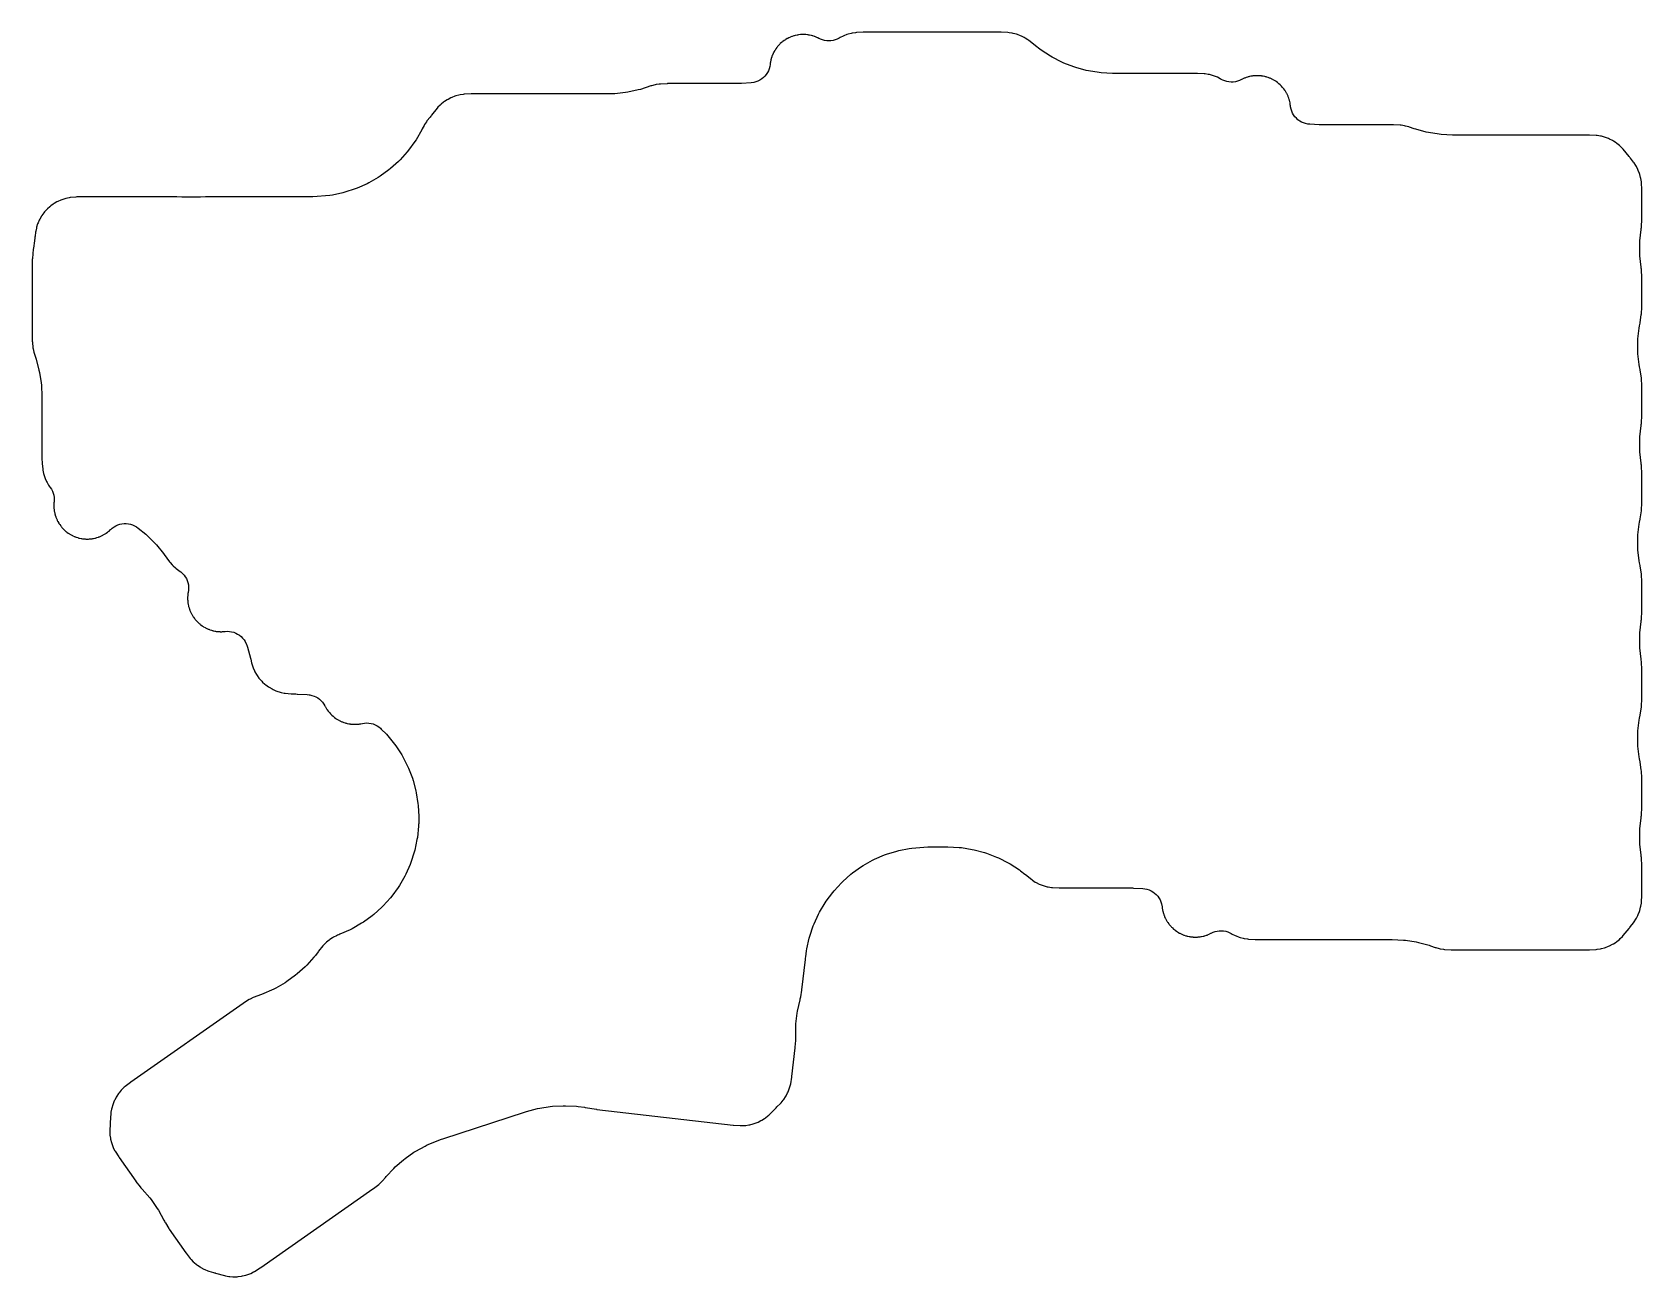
# Model space of a CAD drawing. Header units: metres. Extents: x -49 to 107, y -105 to 16.
import ezdxf

# ---------------------------------------------------------------- set-up
doc = ezdxf.new("R2010")
doc.units = ezdxf.units.M

msp = doc.modelspace()

# ---------------------------------------------------------------- linework, layer by layer
for p, q in [((24.6961, 15.6524), (24.6461, 15.6375)), ((24.7724, 15.6728), (24.6961, 15.6524)), ((24.8228, 15.6849), (24.7724, 15.6728)), ((24.9768, 15.7176), (24.8228, 15.6849)), ((25.0281, 15.7271), (24.9768, 15.7176)), ((25.1058, 15.7394), (25.0281, 15.7271)), ((25.1575, 15.7463), (25.1058, 15.7394)), ((25.3135, 15.7626), (25.1575, 15.7463)), ((25.3659, 15.7668), (25.3135, 15.7626)), ((25.444, 15.7709), (25.3659, 15.7668)), ((25.4965, 15.7722), (25.444, 15.7709)), ((25.6535, 15.7722), (25.4965, 15.7722)), ((25.706, 15.7709), (25.6535, 15.7722)), ((25.7841, 15.7668), (25.706, 15.7709)), ((25.8365, 15.7626), (25.7841, 15.7668)), ((25.9925, 15.7463), (25.8365, 15.7626)), ((26.0442, 15.7394), (25.9925, 15.7463)), ((26.1217, 15.7272), (26.0442, 15.7394)), ((26.1734, 15.7176), (26.1217, 15.7272)), ((26.3272, 15.6849), (26.1734, 15.7176)), ((26.3778, 15.6728), (26.3272, 15.6849)), ((26.4538, 15.6524), (26.3778, 15.6728)), ((26.5042, 15.6375), (26.4538, 15.6524)), ((29.5286, 15.6579), (29.4331, 15.6154)), ((29.8201, 15.7698), (29.5286, 15.6579)), ((29.9197, 15.8022), (29.8201, 15.7698)), ((30.2212, 15.8829), (29.9197, 15.8022)), ((30.3235, 15.9047), (30.2212, 15.8829)), ((30.6319, 15.9535), (30.3235, 15.9047)), ((30.7359, 15.9645), (30.6319, 15.9535)), ((31.3877, 15.9986), (30.7359, 15.9645)), ((31.4404, 16), (31.3877, 15.9986)), ((44.7596, 16), (31.4404, 16)), ((44.8122, 15.9986), (44.7596, 16)), ((45.4641, 15.9645), (44.8122, 15.9986)), ((45.5681, 15.9535), (45.4641, 15.9645)), ((45.8764, 15.9047), (45.5681, 15.9535)), ((45.9788, 15.8829), (45.8764, 15.9047)), ((46.2802, 15.8022), (45.9788, 15.8829)), ((46.3798, 15.7698), (46.2802, 15.8022)), ((46.6713, 15.6579), (46.3798, 15.7698)), ((46.7669, 15.6154), (46.6713, 15.6579)), ((22.7237, 14.0809), (22.6985, 14.0345)), ((22.8019, 14.2163), (22.7237, 14.0809)), ((22.8296, 14.2616), (22.8019, 14.2163)), ((22.872, 14.3268), (22.8296, 14.2616)), ((22.9019, 14.3703), (22.872, 14.3268)), ((22.9941, 14.4972), (22.9019, 14.3703)), ((23.0257, 14.5385), (22.9941, 14.4972)), ((23.0753, 14.5997), (23.0257, 14.5385)), ((23.1093, 14.6395), (23.0753, 14.5997)), ((23.2146, 14.7564), (23.1093, 14.6395)), ((23.2503, 14.7941), (23.2146, 14.7564)), ((23.3061, 14.8498), (23.2503, 14.7941)), ((23.3439, 14.8857), (23.3061, 14.8498)), ((23.4606, 14.9908), (23.3439, 14.8857)), ((23.4998, 15.0243), (23.4606, 14.9908)), ((23.5613, 15.0741), (23.4998, 15.0243)), ((23.6025, 15.1057), (23.5613, 15.0741)), ((23.7296, 15.1981), (23.6025, 15.1057)), ((23.7733, 15.2281), (23.7296, 15.1981)), ((23.8389, 15.2707), (23.7733, 15.2281)), ((23.8835, 15.298), (23.8389, 15.2707)), ((24.0193, 15.3764), (23.8835, 15.298)), ((24.0652, 15.4014), (24.0193, 15.3764)), ((24.1353, 15.4371), (24.0652, 15.4014)), ((24.1824, 15.4596), (24.1353, 15.4371)), ((24.3259, 15.5234), (24.1824, 15.4596)), ((24.3745, 15.5436), (24.3259, 15.5234)), ((24.4478, 15.5717), (24.3745, 15.5436)), ((24.4971, 15.5891), (24.4478, 15.5717)), ((24.6461, 15.6375), (24.4971, 15.5891)), ((26.6527, 15.5892), (26.5042, 15.6375)), ((26.7024, 15.5716), (26.6527, 15.5892)), ((26.7753, 15.5436), (26.7024, 15.5716)), ((26.8238, 15.5235), (26.7753, 15.5436)), ((26.9677, 15.4595), (26.8238, 15.5235)), ((27.0146, 15.4371), (26.9677, 15.4595)), ((27.0847, 15.4014), (27.0146, 15.4371)), ((27.1029, 15.3915), (27.0847, 15.4014)), ((27.2437, 15.3221), (27.1029, 15.3915)), ((27.4392, 15.2471), (27.2437, 15.3221)), ((27.6414, 15.1929), (27.4392, 15.2471)), ((27.8482, 15.1602), (27.6414, 15.1929)), ((28.0572, 15.1492), (27.8482, 15.1602)), ((28.2663, 15.1602), (28.0572, 15.1492)), ((28.4731, 15.1929), (28.2663, 15.1602)), ((28.6753, 15.2471), (28.4731, 15.1929)), ((28.8707, 15.3222), (28.6753, 15.2471)), ((29.0572, 15.4172), (28.8707, 15.3222)), ((29.1548, 15.4736), (29.0572, 15.4172)), ((29.4331, 15.6154), (29.1548, 15.4736)), ((47.0451, 15.4736), (46.7669, 15.6154)), ((47.1356, 15.4213), (47.0451, 15.4736)), ((47.3977, 15.2511), (47.1356, 15.4213)), ((47.4821, 15.1898), (47.3977, 15.2511)), ((48.098, 14.6911), (47.4821, 15.1898)), ((48.1391, 14.6587), (48.098, 14.6911)), ((48.555, 14.3396), (48.1391, 14.6587)), ((48.6832, 14.2489), (48.555, 14.3396)), ((49.5827, 13.6648), (48.6832, 14.2489)), ((22.3127, 12.6575), (22.2586, 12.4552)), ((22.3455, 12.8642), (22.3127, 12.6575)), ((22.3537, 12.9427), (22.3455, 12.8642)), ((22.3606, 12.9946), (22.3537, 12.9427)), ((22.3728, 13.072), (22.3606, 12.9946)), ((22.3824, 13.1236), (22.3728, 13.072)), ((22.415, 13.2769), (22.3824, 13.1236)), ((22.4272, 13.3278), (22.415, 13.2769)), ((22.4474, 13.4032), (22.4272, 13.3278)), ((22.4625, 13.4541), (22.4474, 13.4032)), ((22.5109, 13.603), (22.4625, 13.4541)), ((22.5285, 13.6527), (22.5109, 13.603)), ((22.5565, 13.7255), (22.5285, 13.6527)), ((22.5766, 13.7742), (22.5565, 13.7255)), ((22.6405, 13.9178), (22.5766, 13.7742)), ((22.6628, 13.9644), (22.6405, 13.9178)), ((22.6985, 14.0345), (22.6628, 13.9644)), ((49.764, 13.5601), (49.5827, 13.6648)), ((50.6964, 13.085), (49.764, 13.5601)), ((50.8876, 12.9999), (50.6964, 13.085)), ((51.8645, 12.6249), (50.8876, 12.9999)), ((52.0636, 12.5602), (51.8645, 12.6249)), ((53.0745, 12.2893), (52.0636, 12.5602)), ((11.5819, 10.9535), (11.2735, 10.9047)), ((11.6859, 10.9645), (11.5819, 10.9535)), ((12.3378, 10.9986), (11.6859, 10.9645)), ((12.3904, 11), (12.3378, 10.9986)), ((19.425, 11), (12.3904, 11)), ((19.5819, 11.0062), (19.425, 11)), ((20.5134, 11.0795), (19.5819, 11.0062)), ((20.7723, 11.117), (20.5134, 11.0795)), ((20.9745, 11.1712), (20.7723, 11.117)), ((21.1699, 11.2462), (20.9745, 11.1712)), ((21.3564, 11.3412), (21.1699, 11.2462)), ((21.532, 11.4553), (21.3564, 11.3412)), ((21.6947, 11.587), (21.532, 11.4553)), ((21.8427, 11.735), (21.6947, 11.587)), ((21.9745, 11.8977), (21.8427, 11.735)), ((22.0885, 12.0733), (21.9745, 11.8977)), ((22.1835, 12.2598), (22.0885, 12.0733)), ((22.2586, 12.4552), (22.1835, 12.2598)), ((53.2793, 12.2458), (53.0745, 12.2893)), ((54.3128, 12.0821), (53.2793, 12.2458)), ((54.521, 12.0602), (54.3128, 12.0821)), ((55.6182, 12.0027), (54.521, 12.0602)), ((55.7229, 12), (55.6182, 12.0027)), ((63.8096, 12), (55.7229, 12)), ((63.8622, 11.9986), (63.8096, 12)), ((64.5141, 11.9645), (63.8622, 11.9986)), ((64.6181, 11.9535), (64.5141, 11.9645)), ((64.9265, 11.9047), (64.6181, 11.9535)), ((65.0288, 11.8829), (64.9265, 11.9047)), ((65.3302, 11.8022), (65.0288, 11.8829)), ((65.4298, 11.7698), (65.3302, 11.8022)), ((65.7213, 11.6579), (65.4298, 11.7698)), ((65.8169, 11.6154), (65.7213, 11.6579)), ((66.0952, 11.4736), (65.8169, 11.6154)), ((66.1927, 11.4172), (66.0952, 11.4736)), ((66.332, 11.344), (66.1927, 11.4172)), ((66.5254, 11.2639), (66.332, 11.344)), ((66.7261, 11.2044), (66.5254, 11.2639)), ((66.9319, 11.1663), (66.7261, 11.2044)), ((67.1406, 11.1499), (66.9319, 11.1663)), ((67.3499, 11.1554), (67.1406, 11.1499)), ((67.5575, 11.1827), (67.3499, 11.1554)), ((67.761, 11.2316), (67.5575, 11.1827)), ((67.9584, 11.3015), (67.761, 11.2316)), ((68.1473, 11.3916), (67.9584, 11.3015)), ((68.165, 11.4012), (68.1473, 11.3916)), ((68.2354, 11.4371), (68.165, 11.4012)), ((68.2822, 11.4595), (68.2354, 11.4371)), ((68.4262, 11.5235), (68.2822, 11.4595)), ((68.4747, 11.5436), (68.4262, 11.5235)), ((68.5476, 11.5716), (68.4747, 11.5436)), ((68.5973, 11.5892), (68.5476, 11.5716)), ((68.7458, 11.6375), (68.5973, 11.5892)), ((68.7962, 11.6524), (68.7458, 11.6375)), ((68.8722, 11.6728), (68.7962, 11.6524)), ((68.9228, 11.6849), (68.8722, 11.6728)), ((69.0766, 11.7176), (68.9228, 11.6849)), ((69.1283, 11.7272), (69.0766, 11.7176)), ((69.2057, 11.7394), (69.1283, 11.7272)), ((69.2575, 11.7463), (69.2057, 11.7394)), ((69.4135, 11.7626), (69.2575, 11.7463)), ((69.4659, 11.7668), (69.4135, 11.7626)), ((69.544, 11.7709), (69.4659, 11.7668)), ((69.5965, 11.7722), (69.544, 11.7709)), ((69.7534, 11.7722), (69.5965, 11.7722)), ((69.806, 11.7709), (69.7534, 11.7722)), ((69.8841, 11.7668), (69.806, 11.7709)), ((69.9365, 11.7626), (69.8841, 11.7668)), ((70.0925, 11.7463), (69.9365, 11.7626)), ((70.1442, 11.7394), (70.0925, 11.7463)), ((70.2219, 11.7271), (70.1442, 11.7394)), ((70.2732, 11.7176), (70.2219, 11.7271)), ((70.4272, 11.6849), (70.2732, 11.7176)), ((70.4776, 11.6728), (70.4272, 11.6849)), ((70.5538, 11.6524), (70.4776, 11.6728)), ((70.6039, 11.6375), (70.5538, 11.6524)), ((70.7529, 11.5891), (70.6039, 11.6375)), ((70.8021, 11.5717), (70.7529, 11.5891)), ((70.8755, 11.5436), (70.8021, 11.5717)), ((70.9241, 11.5234), (70.8755, 11.5436)), ((71.0675, 11.4596), (70.9241, 11.5234)), ((71.1147, 11.4371), (71.0675, 11.4596)), ((71.1848, 11.4014), (71.1147, 11.4371)), ((71.2307, 11.3764), (71.1848, 11.4014)), ((71.3665, 11.298), (71.2307, 11.3764)), ((71.4111, 11.2707), (71.3665, 11.298)), ((71.4767, 11.2281), (71.4111, 11.2707)), ((71.5204, 11.1981), (71.4767, 11.2281)), ((71.6475, 11.1057), (71.5204, 11.1981)), ((71.6887, 11.0741), (71.6475, 11.1057)), ((71.7502, 11.0243), (71.6887, 11.0741)), ((71.7894, 10.9908), (71.7502, 11.0243)), ((71.9061, 10.8857), (71.7894, 10.9908)), ((-9.03581, 9.42122), (-9.29756, 9.25125)), ((-8.94502, 9.47365), (-9.03581, 9.42122)), ((-8.66689, 9.61537), (-8.94502, 9.47365)), ((-8.57137, 9.6579), (-8.66689, 9.61537)), ((-8.27983, 9.76981), (-8.57137, 9.6579)), ((-8.18025, 9.80215), (-8.27983, 9.76981)), ((-7.8788, 9.88293), (-8.18025, 9.80215)), ((-7.77647, 9.90468), (-7.8788, 9.88293)), ((-7.46808, 9.95352), (-7.77647, 9.90468)), ((-7.36409, 9.96446), (-7.46808, 9.95352)), ((-6.71223, 9.99861), (-7.36409, 9.96446)), ((-6.65958, 10), (-6.71223, 9.99861)), ((6.51451, 10), (-6.65958, 10)), ((6.56686, 10.0007), (6.51451, 10)), ((7.09012, 10.0144), (6.56686, 10.0007)), ((7.24684, 10.0247), (7.09012, 10.0144)), ((8.31364, 10.1368), (7.24684, 10.0247)), ((8.52039, 10.1695), (8.31364, 10.1368)), ((9.5441, 10.3871), (8.52039, 10.1695)), ((9.74631, 10.4413), (9.5441, 10.3871)), ((10.7714, 10.7744), (9.74631, 10.4413)), ((10.8216, 10.7893), (10.7714, 10.7744)), ((11.1712, 10.8829), (10.8216, 10.7893)), ((11.2735, 10.9047), (11.1712, 10.8829)), ((71.9439, 10.8498), (71.9061, 10.8857)), ((71.9996, 10.7941), (71.9439, 10.8498)), ((72.0354, 10.7564), (71.9996, 10.7941)), ((72.1407, 10.6395), (72.0354, 10.7564)), ((72.1747, 10.5997), (72.1407, 10.6395)), ((72.2242, 10.5385), (72.1747, 10.5997)), ((72.2559, 10.4972), (72.2242, 10.5385)), ((72.3481, 10.3703), (72.2559, 10.4972)), ((72.378, 10.3268), (72.3481, 10.3703)), ((72.4203, 10.2616), (72.378, 10.3268)), ((72.4481, 10.2163), (72.4203, 10.2616)), ((72.5263, 10.0809), (72.4481, 10.2163)), ((72.5515, 10.0345), (72.5263, 10.0809)), ((72.5872, 9.96442), (72.5515, 10.0345)), ((72.6094, 9.91782), (72.5872, 9.96442)), ((72.6734, 9.77415), (72.6094, 9.91782)), ((72.6935, 9.72554), (72.6734, 9.77415)), ((72.7215, 9.65266), (72.6935, 9.72554)), ((72.7391, 9.60297), (72.7215, 9.65266)), ((72.7875, 9.45407), (72.7391, 9.60297)), ((72.8026, 9.40315), (72.7875, 9.45407)), ((72.8228, 9.32777), (72.8026, 9.40315)), ((-10.6274, 7.83405), (-10.6912, 7.75084)), ((-10.5879, 7.88834), (-10.6274, 7.83405)), ((-10.5563, 7.92958), (-10.5879, 7.88834)), ((-9.99335, 8.62474), (-10.5563, 7.92958)), ((-9.9232, 8.70265), (-9.99335, 8.62474)), ((-9.70256, 8.92329), (-9.9232, 8.70265)), ((-9.62491, 8.99323), (-9.70256, 8.92329)), ((-9.38216, 9.18979), (-9.62491, 8.99323)), ((-9.29756, 9.25125), (-9.38216, 9.18979)), ((72.835, 9.2769), (72.8228, 9.32777)), ((72.8676, 9.12357), (72.835, 9.2769)), ((72.8771, 9.07204), (72.8676, 9.12357)), ((72.8894, 8.99458), (72.8771, 9.07204)), ((72.8963, 8.9425), (72.8894, 8.99458)), ((72.9072, 8.83826), (72.8963, 8.9425)), ((72.9209, 8.73441), (72.9072, 8.83826)), ((72.9644, 8.52963), (72.9209, 8.73441)), ((73.0291, 8.33054), (72.9644, 8.52963)), ((73.1142, 8.1393), (73.0291, 8.33054)), ((73.2189, 7.95801), (73.1142, 8.1393)), ((73.342, 7.78864), (73.2189, 7.95801)), ((-11.5, 6.50671), (-12.0495, 5.55505)), ((-11.4501, 6.59869), (-11.5, 6.50671)), ((-11.2736, 6.94516), (-11.4501, 6.59869)), ((-11.2214, 7.0356), (-11.2736, 6.94516)), ((-11.0512, 7.29767), (-11.2214, 7.0356)), ((-10.9899, 7.38208), (-11.0512, 7.29767)), ((-10.6912, 7.75084), (-10.9899, 7.38208)), ((73.4821, 7.63307), (73.342, 7.78864)), ((73.6376, 7.493), (73.4821, 7.63307)), ((73.807, 7.36993), (73.6376, 7.493)), ((73.9883, 7.26527), (73.807, 7.36993)), ((74.1795, 7.18013), (73.9883, 7.26527)), ((74.3786, 7.11543), (74.1795, 7.18013)), ((74.5834, 7.07191), (74.3786, 7.11543)), ((74.7916, 7.05003), (74.5834, 7.07191)), ((75.694, 7.00275), (74.7916, 7.05003)), ((75.7986, 7), (75.694, 7.00275)), ((82.8596, 7), (75.7986, 7)), ((82.9122, 6.99861), (82.8596, 7)), ((83.5641, 6.96446), (82.9122, 6.99861)), ((83.6681, 6.95352), (83.5641, 6.96446)), ((83.9764, 6.90468), (83.6681, 6.95352)), ((84.0788, 6.88293), (83.9764, 6.90468)), ((84.4007, 6.79668), (84.0788, 6.88293)), ((84.4753, 6.77353), (84.4007, 6.79668)), ((84.927, 6.61357), (84.4753, 6.77353)), ((85.0769, 6.567), (84.927, 6.61357)), ((86.1132, 6.28932), (85.0769, 6.567)), ((86.318, 6.2458), (86.1132, 6.28932)), ((-12.1635, 5.37944), (-12.7786, 4.53285)), ((-12.0495, 5.55505), (-12.1635, 5.37944)), ((87.3514, 6.08212), (86.318, 6.2458)), ((87.5596, 6.06024), (87.3514, 6.08212)), ((88.6569, 6.00275), (87.5596, 6.06024)), ((88.7616, 6), (88.6569, 6.00275)), ((101.91, 6), (88.7616, 6)), ((101.962, 5.99861), (101.91, 6)), ((102.614, 5.96446), (101.962, 5.99861)), ((102.718, 5.95352), (102.614, 5.96446)), ((103.026, 5.90468), (102.718, 5.95352)), ((103.129, 5.88293), (103.026, 5.90468)), ((103.43, 5.80215), (103.129, 5.88293)), ((103.53, 5.76981), (103.43, 5.80215)), ((103.821, 5.6579), (103.53, 5.76981)), ((103.917, 5.61537), (103.821, 5.6579)), ((104.195, 5.47365), (103.917, 5.61537)), ((104.286, 5.42122), (104.195, 5.47365)), ((104.548, 5.25125), (104.286, 5.42122)), ((104.632, 5.18979), (104.548, 5.25125)), ((104.875, 4.99323), (104.632, 5.18979)), ((104.953, 4.92329), (104.875, 4.99323)), ((105.173, 4.70265), (104.953, 4.92329)), ((105.243, 4.62474), (105.173, 4.70265)), ((-13.7586, 3.44455), (-14.5363, 2.74428)), ((-13.6106, 3.59256), (-13.7586, 3.44455)), ((-12.9104, 4.37019), (-13.6106, 3.59256)), ((-12.7786, 4.53285), (-12.9104, 4.37019)), ((105.806, 3.9295), (105.243, 4.62474)), ((105.838, 3.8878), (105.806, 3.9295)), ((105.877, 3.834), (105.838, 3.8878)), ((105.941, 3.7507), (105.877, 3.834)), ((106.24, 3.38213), (105.941, 3.7507)), ((106.301, 3.29771), (106.24, 3.38213)), ((106.471, 3.03549), (106.301, 3.29771)), ((-15.7211, 1.88351), (-16.6273, 1.36029)), ((-15.5455, 1.99753), (-15.7211, 1.88351)), ((-14.699, 2.6125), (-15.5455, 1.99753)), ((-14.5363, 2.74428), (-14.699, 2.6125)), ((106.524, 2.94522), (106.471, 3.03549)), ((106.665, 2.66689), (106.524, 2.94522)), ((106.708, 2.57137), (106.665, 2.66689)), ((106.82, 2.27983), (106.708, 2.57137)), ((106.852, 2.18025), (106.82, 2.27983)), ((106.933, 1.8788), (106.852, 2.18025)), ((106.955, 1.77647), (106.933, 1.8788)), ((107.004, 1.46808), (106.955, 1.77647)), ((-44.6678, 0), (-44.6947, -0.00035)), ((-35.332, 0), (-44.6678, 0)), ((-35.3052, -0.00035), (-35.332, 0)), ((-32.4677, 0), (-32.4947, -0.00035)), ((-22.2445, 0), (-32.4677, 0)), ((-22.0876, 0.00616), (-22.2445, 0)), ((-20.4195, 0.13744), (-22.0876, 0.00616)), ((-20.1606, 0.17497), (-20.4195, 0.13744)), ((-19.1627, 0.38707), (-20.1606, 0.17497)), ((-18.9605, 0.44125), (-19.1627, 0.38707)), ((-17.9654, 0.76459), (-18.9605, 0.44125)), ((-17.7699, 0.8396), (-17.9654, 0.76459)), ((-16.8139, 1.26526), (-17.7699, 0.8396)), ((-16.6273, 1.36029), (-16.8139, 1.26526)), ((107.014, 1.36409), (107.004, 1.46808)), ((107.049, 0.71223), (107.014, 1.36409)), ((107.05, 0.65958), (107.049, 0.71223)), ((107.05, -2.15958), (107.05, 0.65958)), ((-48.2135, -1.54851), (-48.3971, -1.80116)), ((-48.1478, -1.46738), (-48.2135, -1.54851)), ((-47.9388, -1.2352), (-48.1478, -1.46738)), ((-47.8649, -1.16125), (-47.9388, -1.2352)), ((-47.6329, -0.95236), (-47.8649, -1.16125)), ((-47.5516, -0.88654), (-47.6329, -0.95236)), ((-47.299, -0.70302), (-47.5516, -0.88654)), ((-47.2113, -0.64607), (-47.299, -0.70302)), ((-46.9409, -0.48993), (-47.2113, -0.64607)), ((-46.8475, -0.44235), (-46.9409, -0.48993)), ((-46.5625, -0.31548), (-46.8475, -0.44235)), ((-46.4649, -0.278), (-46.5625, -0.31548)), ((-46.1679, -0.18147), (-46.4649, -0.278)), ((-46.0669, -0.1544), (-46.1679, -0.18147)), ((-45.7611, -0.0894), (-46.0669, -0.1544)), ((-45.6582, -0.0731), (-45.7611, -0.0894)), ((-45.0955, -0.01395), (-45.6582, -0.0731)), ((-45.0169, -0.00879), (-45.0955, -0.01395)), ((-44.6947, -0.00035), (-45.0169, -0.00879)), ((-34.8095, -0.01334), (-35.3052, -0.00035)), ((-34.7827, -0.01439), (-34.8095, -0.01334)), ((-34.6581, -0.0209), (-34.7827, -0.01439)), ((-34.606, -0.02295), (-34.6581, -0.0209)), ((-34.0308, -0.03801), (-34.606, -0.02295)), ((-33.9784, -0.0387), (-34.0308, -0.03801)), ((-33.8219, -0.0387), (-33.9784, -0.0387)), ((-33.7696, -0.03801), (-33.8219, -0.0387)), ((-33.1941, -0.02295), (-33.7696, -0.03801)), ((-33.1416, -0.02089), (-33.1941, -0.02295)), ((-33.0176, -0.01439), (-33.1416, -0.02089)), ((-32.9909, -0.01334), (-33.0176, -0.01439)), ((-32.4947, -0.00035), (-32.9909, -0.01334)), ((-48.9456, -3.03317), (-49.0106, -3.33905)), ((-48.9186, -2.93228), (-48.9456, -3.03317)), ((-48.8222, -2.6355), (-48.9186, -2.93228)), ((-48.7846, -2.53766), (-48.8222, -2.6355)), ((-48.6577, -2.25262), (-48.7846, -2.53766)), ((-48.6101, -2.15923), (-48.6577, -2.25262)), ((-48.454, -1.88885), (-48.6101, -2.15923)), ((-48.3971, -1.80116), (-48.454, -1.88885)), ((106.974, -3.17473), (106.987, -3.07089)), ((106.987, -3.07089), (107.004, -2.96814)), ((107.004, -2.96814), (107.014, -2.864)), ((107.014, -2.864), (107.049, -2.21223)), ((107.049, -2.21223), (107.05, -2.15958)), ((-49.1237, -4.27162), (-49.2285, -4.99472)), ((-49.114, -4.19377), (-49.1237, -4.27162)), ((-49.0976, -4.03854), (-49.114, -4.19377)), ((-49.0908, -3.98642), (-49.0976, -4.03854)), ((-49.0792, -3.9133), (-49.0908, -3.98642)), ((-49.0656, -3.80952), (-49.0792, -3.9133)), ((-49.0269, -3.44203), (-49.0656, -3.80952)), ((-49.0106, -3.33905), (-49.0269, -3.44203)), ((106.848, -4.47684), (106.859, -4.26779)), ((106.848, -5.52324), (106.848, -4.47684)), ((106.859, -4.26779), (106.974, -3.17473)), ((-49.341, -6.07507), (-49.3496, -6.40552)), ((-49.3359, -5.99693), (-49.341, -6.07507)), ((-49.2407, -5.0916), (-49.3359, -5.99693)), ((-49.2318, -5.02417), (-49.2407, -5.0916)), ((-49.2285, -4.99472), (-49.2318, -5.02417)), ((106.859, -5.73232), (106.848, -5.52324)), ((106.974, -6.82529), (106.859, -5.73232)), ((-49.3496, -6.40552), (-49.35, -6.43227)), ((-49.35, -6.43227), (-49.35, -13.6674)), ((106.987, -6.92906), (106.974, -6.82529)), ((107.004, -7.03204), (106.987, -6.92906)), ((107.014, -7.136), (107.004, -7.03204)), ((107.049, -7.78777), (107.014, -7.136)), ((107.05, -7.84042), (107.049, -7.78777)), ((107.05, -10.6596), (107.05, -7.84042)), ((107.014, -11.364), (107.049, -10.7122)), ((107.049, -10.7122), (107.05, -10.6596)), ((106.817, -12.5451), (106.875, -12.2719)), ((106.875, -12.2719), (106.884, -12.2203)), ((106.884, -12.2203), (107.003, -11.4682)), ((107.003, -11.4682), (107.014, -11.364)), ((-49.35, -13.6674), (-49.3496, -13.6944)), ((-49.3496, -13.6944), (-49.341, -14.0234)), ((-49.341, -14.0234), (-49.3359, -14.1021)), ((106.664, -14.0017), (106.675, -13.7926)), ((106.664, -15.0481), (106.664, -14.0017)), ((106.675, -13.7926), (106.784, -12.7519)), ((106.784, -12.7519), (106.817, -12.5451)), ((-49.3359, -14.1021), (-49.2764, -14.6679)), ((-49.2764, -14.6679), (-49.26, -14.7716)), ((-49.26, -14.7716), (-49.1952, -15.0766)), ((-49.1952, -15.0766), (-49.1681, -15.1778)), ((-49.1681, -15.1778), (-49.0035, -15.6844)), ((106.675, -15.2572), (106.664, -15.0481)), ((106.784, -16.2979), (106.675, -15.2572)), ((-49.0035, -15.6844), (-48.9737, -15.7848)), ((-48.9737, -15.7848), (-48.6893, -16.8461)), ((-48.6893, -16.8461), (-48.6458, -17.0509)), ((-48.6458, -17.0509), (-48.4821, -18.0846)), ((106.817, -16.5046), (106.784, -16.2979)), ((106.875, -16.7776), (106.817, -16.5046)), ((106.884, -16.8297), (106.875, -16.7776)), ((107.004, -17.5818), (106.884, -16.8297)), ((-48.4821, -18.0846), (-48.4602, -18.2928)), ((-48.4602, -18.2928), (-48.4027, -19.3899)), ((107.014, -17.6859), (107.004, -17.5818)), ((107.049, -18.3378), (107.014, -17.6859)), ((107.05, -18.3904), (107.049, -18.3378)), ((107.05, -21.2096), (107.05, -18.3904)), ((-48.4027, -19.3899), (-48.4, -19.4946)), ((-48.4, -19.4946), (-48.4, -25.4678)), ((107.014, -21.914), (107.049, -21.2622)), ((107.049, -21.2622), (107.05, -21.2096)), ((106.848, -23.5268), (106.859, -23.3178)), ((106.859, -23.3178), (106.974, -22.2247)), ((106.974, -22.2247), (106.987, -22.1209)), ((106.987, -22.1209), (107.004, -22.0181)), ((107.004, -22.0181), (107.014, -21.914)), ((106.848, -24.5732), (106.848, -23.5268)), ((106.859, -24.7823), (106.848, -24.5732)), ((106.974, -25.8753), (106.859, -24.7823)), ((-48.4, -25.4678), (-48.3996, -25.4947)), ((-48.3996, -25.4947), (-48.3912, -25.8169)), ((-48.3912, -25.8169), (-48.386, -25.8955)), ((-48.386, -25.8955), (-48.3269, -26.4582)), ((-48.3269, -26.4582), (-48.3106, -26.5611)), ((-48.3106, -26.5611), (-48.2456, -26.8669)), ((106.987, -25.979), (106.974, -25.8753)), ((107.004, -26.082), (106.987, -25.979)), ((107.014, -26.186), (107.004, -26.082)), ((107.049, -26.8378), (107.014, -26.186)), ((-48.2456, -26.8669), (-48.2185, -26.9679)), ((-48.2185, -26.9679), (-48.122, -27.2649)), ((-48.122, -27.2649), (-48.0845, -27.3625)), ((-48.0845, -27.3625), (-47.9576, -27.6475)), ((-47.9576, -27.6475), (-47.91, -27.7409)), ((-47.91, -27.7409), (-47.7539, -28.0113)), ((-47.7539, -28.0113), (-47.697, -28.099)), ((-47.697, -28.099), (-47.5965, -28.2373)), ((107.05, -26.8904), (107.049, -26.8378)), ((107.05, -29.7096), (107.05, -26.8904)), ((-47.5965, -28.2373), (-47.4824, -28.4129)), ((-47.4824, -28.4129), (-47.3874, -28.5994)), ((-47.3874, -28.5994), (-47.3123, -28.7948)), ((-47.3123, -28.7948), (-47.2582, -28.9971)), ((-47.2582, -28.9971), (-47.2254, -29.2038)), ((-47.2254, -29.622), (-47.2377, -29.7388)), ((-47.2254, -29.2038), (-47.2144, -29.4129)), ((-47.2144, -29.4129), (-47.2254, -29.622)), ((107.049, -29.7622), (107.05, -29.7096)), ((-47.2459, -29.869), (-47.2473, -29.9215)), ((-47.2473, -29.9215), (-47.2473, -30.0785)), ((-47.2473, -30.0785), (-47.2459, -30.131)), ((-47.2418, -29.7907), (-47.2459, -29.869)), ((-47.2459, -30.131), (-47.2418, -30.2095)), ((-47.2377, -29.7388), (-47.2418, -29.7907)), ((-47.2418, -30.2095), (-47.2377, -30.2614)), ((-47.2377, -30.2614), (-47.2213, -30.4174)), ((-47.2213, -30.4174), (-47.2144, -30.4696)), ((-47.2144, -30.4696), (-47.2021, -30.5469)), ((-47.2021, -30.5469), (-47.1926, -30.5985)), ((-47.1926, -30.5985), (-47.16, -30.7518)), ((-47.16, -30.7518), (-47.1477, -30.803)), ((-47.1477, -30.803), (-47.1275, -30.8785)), ((-47.1275, -30.8785), (-47.1125, -30.9288)), ((-47.1125, -30.9288), (-47.0642, -31.0778)), ((-47.0642, -31.0778), (-47.0464, -31.1278)), ((-47.0464, -31.1278), (-47.0185, -31.2007)), ((-47.0185, -31.2007), (-46.9984, -31.2491)), ((-46.9984, -31.2491), (-46.9347, -31.3923)), ((106.875, -31.3218), (106.884, -31.2704)), ((106.884, -31.2704), (107.004, -30.5181)), ((107.004, -30.5181), (107.014, -30.414)), ((107.014, -30.414), (107.049, -29.7622)), ((-46.9347, -31.3923), (-46.9121, -31.4397)), ((-46.9121, -31.4397), (-46.8763, -31.5098)), ((-46.8763, -31.5098), (-46.8515, -31.5555)), ((-46.8515, -31.5555), (-46.773, -31.6915)), ((-46.773, -31.6915), (-46.7455, -31.7364)), ((-46.7455, -31.7364), (-46.7029, -31.802)), ((-46.7029, -31.802), (-46.6731, -31.8453)), ((-46.6731, -31.8453), (-46.5809, -31.9722)), ((-46.5809, -31.9722), (-46.5492, -32.0135)), ((-46.5492, -32.0135), (-46.4997, -32.0747)), ((-46.4997, -32.0747), (-46.4658, -32.1144)), ((-46.4658, -32.1144), (-46.3605, -32.2314)), ((-46.3605, -32.2314), (-46.3248, -32.269)), ((-46.3248, -32.269), (-46.269, -32.3248)), ((-46.269, -32.3248), (-46.2314, -32.3605)), ((-46.2314, -32.3605), (-46.1144, -32.4658)), ((-46.1144, -32.4658), (-46.0747, -32.4997)), ((-46.0747, -32.4997), (-46.0135, -32.5492)), ((-46.0135, -32.5492), (-45.9722, -32.5809)), ((-45.9722, -32.5809), (-45.8453, -32.6731)), ((-45.8453, -32.6731), (-45.8018, -32.703)), ((-45.8018, -32.703), (-45.7364, -32.7455)), ((-45.7364, -32.7455), (-45.6915, -32.773)), ((-45.6915, -32.773), (-45.5555, -32.8515)), ((-42.4443, -32.8514), (-42.3085, -32.773)), ((-42.3085, -32.773), (-42.2639, -32.7457)), ((-42.2639, -32.7457), (-42.198, -32.7029)), ((-42.198, -32.7029), (-42.1548, -32.6732)), ((-42.1548, -32.6732), (-42.028, -32.5811)), ((-42.028, -32.5811), (-41.9864, -32.5491)), ((-41.9864, -32.5491), (-41.9253, -32.4997)), ((-41.9253, -32.4997), (-41.8856, -32.4658)), ((-41.8856, -32.4658), (-41.7686, -32.3605)), ((-41.7686, -32.3605), (-41.731, -32.3248)), ((-41.731, -32.3248), (-41.7258, -32.3196)), ((-41.7258, -32.3196), (-41.7204, -32.3147)), ((-41.7204, -32.3147), (-41.7119, -32.3066)), ((-41.7119, -32.3066), (-41.7117, -32.3069)), ((-41.7117, -32.3069), (-41.5702, -32.1795)), ((-41.5702, -32.1795), (-41.4009, -32.0565)), ((-41.4009, -32.0565), (-41.2196, -31.9518)), ((-41.2196, -31.9518), (-41.0283, -31.8667)), ((-41.0283, -31.8667), (-40.8292, -31.802)), ((-40.8292, -31.802), (-40.6245, -31.7584)), ((-40.6245, -31.7584), (-40.4163, -31.7366)), ((-40.4163, -31.7366), (-40.2069, -31.7366)), ((-40.2069, -31.7366), (-39.9987, -31.7584)), ((-39.9987, -31.7584), (-39.794, -31.802)), ((-39.794, -31.802), (-39.5949, -31.8667)), ((-39.5949, -31.8667), (-39.4036, -31.9518)), ((-39.4036, -31.9518), (-39.2223, -32.0565)), ((-39.2223, -32.0565), (-39.053, -32.1795)), ((-39.053, -32.1795), (-38.3221, -32.7713)), ((-38.3221, -32.7713), (-38.1665, -32.9114)), ((106.664, -33.0517), (106.675, -32.8426)), ((106.675, -32.8426), (106.784, -31.8018)), ((106.784, -31.8018), (106.817, -31.5951)), ((106.817, -31.5951), (106.875, -31.3218)), ((-45.5555, -32.8515), (-45.5098, -32.8763)), ((-45.5098, -32.8763), (-45.4397, -32.9121)), ((-45.4397, -32.9121), (-45.3923, -32.9347)), ((-45.3923, -32.9347), (-45.2491, -32.9984)), ((-45.2491, -32.9984), (-45.2007, -33.0185)), ((-45.2007, -33.0185), (-45.1278, -33.0464)), ((-45.1278, -33.0464), (-45.0778, -33.0642)), ((-45.0778, -33.0642), (-44.9288, -33.1125)), ((-44.9288, -33.1125), (-44.8785, -33.1275)), ((-44.8785, -33.1275), (-44.803, -33.1477)), ((-44.803, -33.1477), (-44.7518, -33.16)), ((-44.7518, -33.16), (-44.5985, -33.1926)), ((-44.5985, -33.1926), (-44.5469, -33.2021)), ((-44.5469, -33.2021), (-44.4696, -33.2144)), ((-44.4696, -33.2144), (-44.4174, -33.2213)), ((-44.4174, -33.2213), (-44.2614, -33.2377)), ((-44.2614, -33.2377), (-44.2093, -33.2418)), ((-44.2093, -33.2418), (-44.131, -33.2459)), ((-44.131, -33.2459), (-44.0785, -33.2473)), ((-44.0785, -33.2473), (-43.9215, -33.2473)), ((-43.9215, -33.2473), (-43.869, -33.2459)), ((-43.869, -33.2459), (-43.7907, -33.2418)), ((-43.7907, -33.2418), (-43.7385, -33.2377)), ((-43.7385, -33.2377), (-43.5824, -33.2212)), ((-43.5824, -33.2212), (-43.5306, -33.2144)), ((-43.5306, -33.2144), (-43.4531, -33.2021)), ((-43.4531, -33.2021), (-43.4015, -33.1926)), ((-43.4015, -33.1926), (-43.2482, -33.16)), ((-43.2482, -33.16), (-43.197, -33.1477)), ((-43.197, -33.1477), (-43.1215, -33.1275)), ((-43.1215, -33.1275), (-43.0711, -33.1125)), ((-43.0711, -33.1125), (-42.9222, -33.0642)), ((-42.9222, -33.0642), (-42.8721, -33.0464)), ((-42.8721, -33.0464), (-42.7995, -33.0185)), ((-42.7995, -33.0185), (-42.7508, -32.9984)), ((-42.7508, -32.9984), (-42.6072, -32.9344)), ((-42.6072, -32.9344), (-42.5606, -32.9122)), ((-42.5606, -32.9122), (-42.4902, -32.8763)), ((-42.4902, -32.8763), (-42.4443, -32.8514)), ((-38.1665, -32.9114), (-37.4265, -33.6514)), ((-37.4265, -33.6514), (-37.2865, -33.8069)), ((-37.2865, -33.8069), (-36.5953, -34.6604)), ((106.664, -34.0981), (106.664, -33.0517)), ((106.675, -34.3072), (106.664, -34.0981)), ((106.784, -35.3479), (106.675, -34.3072)), ((-36.5953, -34.6604), (-36.5315, -34.7435)), ((-36.5315, -34.7435), (-36.0164, -35.4524)), ((-36.0164, -35.4524), (-35.9505, -35.5338)), ((-35.9505, -35.5338), (-35.7418, -35.7656)), ((-35.7418, -35.7656), (-35.6677, -35.8397)), ((-35.6677, -35.8397), (-35.4355, -36.0487)), ((106.817, -35.5546), (106.784, -35.3479)), ((106.875, -35.8277), (106.817, -35.5546)), ((106.884, -35.8797), (106.875, -35.8277)), ((107.004, -36.6319), (106.884, -35.8797)), ((-35.4355, -36.0487), (-35.3543, -36.1145)), ((-35.3543, -36.1145), (-35.1019, -36.2978)), ((-35.1019, -36.2978), (-35.0629, -36.3232)), ((-35.0629, -36.3232), (-34.8935, -36.4462)), ((-34.8935, -36.4462), (-34.7379, -36.5863)), ((-34.7379, -36.5863), (-34.5978, -36.7418)), ((-34.5978, -36.7418), (-34.4748, -36.9112)), ((-34.4748, -36.9112), (-34.3701, -37.0925)), ((-34.3701, -37.0925), (-34.2849, -37.2837)), ((-34.2849, -37.2837), (-34.2202, -37.4828)), ((-34.2202, -37.4828), (-34.1767, -37.6876)), ((107.014, -36.7359), (107.004, -36.6319)), ((107.049, -37.3878), (107.014, -36.7359)), ((107.05, -37.4404), (107.049, -37.3878)), ((107.05, -40.2596), (107.05, -37.4404)), ((-34.2459, -38.869), (-34.2473, -38.9215)), ((-34.2473, -38.9215), (-34.2473, -39.0785)), ((-34.2473, -39.0785), (-34.2459, -39.131)), ((-34.2418, -38.7907), (-34.2459, -38.869)), ((-34.2377, -38.7385), (-34.2418, -38.7907)), ((-34.2212, -38.5824), (-34.2377, -38.7385)), ((-34.2144, -38.5306), (-34.2212, -38.5824)), ((-34.2021, -38.4531), (-34.2144, -38.5306)), ((-34.1878, -38.3757), (-34.2021, -38.4531)), ((-34.1766, -38.3133), (-34.1882, -38.3757)), ((-34.1882, -38.3757), (-34.1878, -38.3757)), ((-34.1767, -37.6876), (-34.1548, -37.8958)), ((-34.1548, -38.1051), (-34.1766, -38.3133)), ((-34.1548, -37.8958), (-34.1548, -38.1051)), ((-34.2459, -39.131), (-34.2418, -39.2095)), ((-34.2418, -39.2095), (-34.2377, -39.2614)), ((-34.2377, -39.2614), (-34.2213, -39.4174)), ((-34.2213, -39.4174), (-34.2144, -39.4696)), ((-34.2144, -39.4696), (-34.2021, -39.5469)), ((-34.2021, -39.5469), (-34.1926, -39.5985)), ((-34.1926, -39.5985), (-34.16, -39.7518)), ((-34.16, -39.7518), (-34.1477, -39.803)), ((-34.1477, -39.803), (-34.1275, -39.8785)), ((-34.1275, -39.8785), (-34.1125, -39.9288)), ((-34.1125, -39.9288), (-34.0642, -40.0778)), ((-34.0642, -40.0778), (-34.0464, -40.1278)), ((-34.0464, -40.1278), (-34.0185, -40.2007)), ((-34.0185, -40.2007), (-33.9984, -40.2491)), ((-33.9984, -40.2491), (-33.9347, -40.3923)), ((-33.9347, -40.3923), (-33.9121, -40.4397)), ((-33.9121, -40.4397), (-33.8763, -40.5098)), ((-33.8763, -40.5098), (-33.8515, -40.5555)), ((-33.8515, -40.5555), (-33.773, -40.6915)), ((107.014, -40.964), (107.049, -40.3122)), ((107.049, -40.3122), (107.05, -40.2596)), ((-33.773, -40.6915), (-33.7455, -40.7364)), ((-33.7455, -40.7364), (-33.703, -40.8018)), ((-33.703, -40.8018), (-33.6731, -40.8453)), ((-33.6731, -40.8453), (-33.5809, -40.9722)), ((-33.5809, -40.9722), (-33.5492, -41.0135)), ((-33.5492, -41.0135), (-33.4997, -41.0747)), ((-33.4997, -41.0747), (-33.4658, -41.1144)), ((-33.4658, -41.1144), (-33.3605, -41.2314)), ((-33.3605, -41.2314), (-33.3248, -41.269)), ((-33.3248, -41.269), (-33.269, -41.3248)), ((-33.269, -41.3248), (-33.2314, -41.3605)), ((-33.2314, -41.3605), (-33.1144, -41.4658)), ((-33.1144, -41.4658), (-33.0747, -41.4997)), ((-33.0747, -41.4997), (-33.0135, -41.5492)), ((-33.0135, -41.5492), (-32.9722, -41.5809)), ((-32.9722, -41.5809), (-32.8453, -41.6731)), ((-32.8453, -41.6731), (-32.8018, -41.703)), ((-32.8018, -41.703), (-32.7364, -41.7455)), ((-32.7364, -41.7455), (-32.6915, -41.773)), ((-32.6915, -41.773), (-32.5555, -41.8515)), ((-32.5555, -41.8515), (-32.5098, -41.8763)), ((-32.5098, -41.8763), (-32.4397, -41.9121)), ((-32.4397, -41.9121), (-32.3923, -41.9347)), ((-32.3923, -41.9347), (-32.2491, -41.9984)), ((-32.2491, -41.9984), (-32.2007, -42.0185)), ((-32.2007, -42.0185), (-32.1278, -42.0464)), ((-32.1278, -42.0464), (-32.0778, -42.0642)), ((-32.0778, -42.0642), (-31.9288, -42.1125)), ((-31.9288, -42.1125), (-31.8785, -42.1275)), ((-31.8785, -42.1275), (-31.803, -42.1477)), ((-31.803, -42.1477), (-31.7518, -42.16)), ((-31.7518, -42.16), (-31.5985, -42.1926)), ((-31.5985, -42.1926), (-31.5469, -42.2021)), ((-31.5469, -42.2021), (-31.4696, -42.2144)), ((-31.4696, -42.2144), (-31.4174, -42.2213)), ((-31.4174, -42.2213), (-31.2614, -42.2377)), ((-30.739, -42.2377), (-30.5946, -42.2225)), ((-30.5946, -42.2225), (-30.3856, -42.2116)), ((-30.3856, -42.2116), (-30.1765, -42.2225)), ((-30.1765, -42.2225), (-29.9697, -42.2553)), ((106.859, -42.3678), (106.974, -41.2747)), ((106.974, -41.2747), (106.987, -41.1709)), ((106.987, -41.1709), (107.004, -41.0681)), ((107.004, -41.0681), (107.014, -40.964)), ((-31.2614, -42.2377), (-31.2093, -42.2418)), ((-31.2093, -42.2418), (-31.131, -42.2459)), ((-31.131, -42.2459), (-31.0785, -42.2473)), ((-31.0785, -42.2473), (-30.9215, -42.2473)), ((-30.9215, -42.2473), (-30.869, -42.2459)), ((-30.869, -42.2459), (-30.7907, -42.2418)), ((-30.7907, -42.2418), (-30.739, -42.2377)), ((-29.9697, -42.2553), (-29.7675, -42.3094)), ((-29.7675, -42.3094), (-29.5721, -42.3845)), ((-29.5721, -42.3845), (-29.3855, -42.4795)), ((-29.3855, -42.4795), (-29.21, -42.5935)), ((-29.21, -42.5935), (-29.0473, -42.7253)), ((-29.0473, -42.7253), (-28.8992, -42.8733)), ((-28.8992, -42.8733), (-28.7675, -43.036)), ((-28.7675, -43.036), (-28.6535, -43.2115)), ((-28.6535, -43.2115), (-28.5184, -43.4947)), ((-28.5184, -43.4947), (-28.4915, -43.5649)), ((-28.4915, -43.5649), (-28.4267, -43.7641)), ((-28.4267, -43.7641), (-28.1421, -44.8261)), ((106.848, -42.5768), (106.859, -42.3678)), ((106.848, -43.6232), (106.848, -42.5768)), ((106.859, -43.8323), (106.848, -43.6232)), ((-28.1421, -44.8261), (-28.1176, -44.928)), ((-28.1176, -44.928), (-28.0457, -45.2666)), ((-28.0457, -45.2666), (-28.0185, -45.3679)), ((106.974, -44.9253), (106.859, -43.8323)), ((106.987, -45.0291), (106.974, -44.9253)), ((107.004, -45.132), (106.987, -45.0291)), ((107.014, -45.236), (107.004, -45.132)), ((107.049, -45.8878), (107.014, -45.236)), ((-28.0185, -45.3679), (-27.922, -45.6648)), ((-27.922, -45.6648), (-27.8845, -45.7626)), ((-27.8845, -45.7626), (-27.7576, -46.0475)), ((-27.7576, -46.0475), (-27.7101, -46.1409)), ((-27.7101, -46.1409), (-27.5539, -46.4113)), ((-27.5539, -46.4113), (-27.497, -46.499)), ((-27.497, -46.499), (-27.3135, -46.7516)), ((-27.3135, -46.7516), (-27.2476, -46.8329)), ((-27.2476, -46.8329), (-27.0387, -47.0648)), ((107.05, -45.9404), (107.049, -45.8878)), ((107.05, -48.7596), (107.05, -45.9404)), ((-27.0387, -47.0648), (-26.9648, -47.1388)), ((-26.9648, -47.1388), (-26.7326, -47.3478)), ((-26.7326, -47.3478), (-26.6515, -47.4135)), ((-26.6515, -47.4135), (-26.3988, -47.5971)), ((-26.3988, -47.5971), (-26.3111, -47.654)), ((-26.3111, -47.654), (-26.0408, -47.8101)), ((-26.0408, -47.8101), (-25.9474, -47.8577)), ((-25.9474, -47.8577), (-25.6623, -47.9846)), ((-25.6623, -47.9846), (-25.5645, -48.0222)), ((-25.5645, -48.0222), (-25.2677, -48.1186)), ((-25.2677, -48.1186), (-25.1668, -48.1456)), ((-25.1668, -48.1456), (-24.8608, -48.2106)), ((-24.8608, -48.2106), (-24.7578, -48.227)), ((-24.7578, -48.227), (-24.1954, -48.2861)), ((-24.1954, -48.2861), (-24.1174, -48.2912)), ((-24.1174, -48.2912), (-23.729, -48.3014)), ((-23.729, -48.3014), (-23.5991, -48.309)), ((-23.5991, -48.309), (-23.5851, -48.3103)), ((-23.5851, -48.3103), (-22.632, -48.3602)), ((-22.632, -48.3602), (-22.4233, -48.3822)), ((-22.4233, -48.3822), (-22.3715, -48.3904)), ((-22.3715, -48.3904), (-22.1668, -48.434)), ((-22.1668, -48.434), (-21.9677, -48.4987)), ((-21.9677, -48.4987), (-21.7765, -48.5839)), ((-21.7765, -48.5839), (-21.5952, -48.6886)), ((-21.5952, -48.6886), (-21.4259, -48.8117)), ((-21.4259, -48.8117), (-21.2703, -48.9519)), ((-21.2703, -48.9519), (-21.1303, -49.1075)), ((-21.1303, -49.1075), (-21.0073, -49.2769)), ((-21.0073, -49.2769), (-20.9029, -49.4577)), ((-20.9029, -49.4577), (-20.8764, -49.5096)), ((-20.8764, -49.5096), (-20.8515, -49.5555)), ((-20.8515, -49.5555), (-20.773, -49.6915)), ((-20.773, -49.6915), (-20.7455, -49.7364)), ((-20.7455, -49.7364), (-20.703, -49.8018)), ((-20.703, -49.8018), (-20.6731, -49.8453)), ((-20.6731, -49.8453), (-20.5809, -49.9722)), ((-20.5809, -49.9722), (-20.5492, -50.0135)), ((-20.5492, -50.0135), (-20.4997, -50.0747)), ((106.884, -50.3204), (107.004, -49.5681)), ((107.004, -49.5681), (107.014, -49.4641)), ((107.014, -49.4641), (107.049, -48.8122)), ((107.049, -48.8122), (107.05, -48.7596)), ((-20.4997, -50.0747), (-20.4658, -50.1144)), ((-20.4658, -50.1144), (-20.3605, -50.2314)), ((-20.3605, -50.2314), (-20.3248, -50.269)), ((-20.3248, -50.269), (-20.269, -50.3248)), ((-20.269, -50.3248), (-20.2314, -50.3605)), ((-20.2314, -50.3605), (-20.1144, -50.4658)), ((-20.1144, -50.4658), (-20.0747, -50.4997)), ((-20.0747, -50.4997), (-20.0135, -50.5492)), ((-20.0135, -50.5492), (-19.9722, -50.5809)), ((-19.9722, -50.5809), (-19.8453, -50.6731)), ((-19.8453, -50.6731), (-19.8018, -50.703)), ((-19.8018, -50.703), (-19.7364, -50.7455)), ((-19.7364, -50.7455), (-19.6915, -50.773)), ((-19.6915, -50.773), (-19.5554, -50.8516)), ((-19.5554, -50.8516), (-19.5098, -50.8763)), ((-19.5098, -50.8763), (-19.4397, -50.9121)), ((-19.4397, -50.9121), (-19.3923, -50.9347)), ((-19.3923, -50.9347), (-19.2491, -50.9984)), ((-19.2491, -50.9984), (-19.2007, -51.0185)), ((-19.2007, -51.0185), (-19.1278, -51.0464)), ((-19.1278, -51.0464), (-19.0778, -51.0642)), ((-19.0778, -51.0642), (-18.9288, -51.1125)), ((-18.9288, -51.1125), (-18.8785, -51.1275)), ((-18.8785, -51.1275), (-18.803, -51.1477)), ((-18.803, -51.1477), (-18.7518, -51.16)), ((-18.7518, -51.16), (-18.5985, -51.1926)), ((-18.5985, -51.1926), (-18.5469, -51.2021)), ((-18.5469, -51.2021), (-18.4696, -51.2144)), ((-18.4696, -51.2144), (-18.4174, -51.2213)), ((-18.4174, -51.2213), (-18.2614, -51.2377)), ((-18.2614, -51.2377), (-18.2093, -51.2418)), ((-18.2093, -51.2418), (-18.131, -51.2459)), ((-18.131, -51.2459), (-18.0785, -51.2473)), ((-18.0785, -51.2473), (-17.9215, -51.2473)), ((-17.9215, -51.2473), (-17.869, -51.2459)), ((-17.869, -51.2459), (-17.7907, -51.2418)), ((-17.7907, -51.2418), (-17.7385, -51.2377)), ((-17.7385, -51.2377), (-17.5824, -51.2212)), ((-17.5824, -51.2212), (-17.5306, -51.2144)), ((-17.5306, -51.2144), (-17.4531, -51.2021)), ((-17.4531, -51.2021), (-17.4012, -51.1925)), ((-17.4012, -51.1925), (-17.2598, -51.1625)), ((-17.2598, -51.1625), (-17.0531, -51.1297)), ((-17.0531, -51.1297), (-16.844, -51.1188)), ((-16.844, -51.1188), (-16.635, -51.1297)), ((-16.635, -51.1297), (-16.4282, -51.1625)), ((-16.4282, -51.1625), (-16.226, -51.2166)), ((-16.226, -51.2166), (-16.0305, -51.2917)), ((-16.0305, -51.2917), (-15.844, -51.3867)), ((-15.844, -51.3867), (-15.6684, -51.5007)), ((-15.6684, -51.5007), (-15.5058, -51.6324)), ((106.675, -51.8924), (106.784, -50.8516)), ((106.784, -50.8516), (106.817, -50.6448)), ((106.817, -50.6448), (106.875, -50.3717)), ((106.875, -50.3717), (106.884, -50.3204)), ((-15.5058, -51.6324), (-15.4298, -51.7045)), ((-15.4298, -51.7045), (-14.938, -52.1963)), ((-14.938, -52.1963), (-14.7979, -52.3519)), ((-14.7979, -52.3519), (-14.1394, -53.1651)), ((-14.1394, -53.1651), (-14.0163, -53.3345)), ((106.664, -52.1015), (106.675, -51.8924)), ((106.664, -53.1479), (106.664, -52.1015)), ((106.675, -53.3569), (106.664, -53.1479)), ((-14.0163, -53.3345), (-13.4464, -54.2121)), ((-13.4464, -54.2121), (-13.3418, -54.3934)), ((-13.3418, -54.3934), (-12.8667, -55.3258)), ((106.784, -54.3975), (106.675, -53.3569)), ((106.817, -54.6043), (106.784, -54.3975)), ((106.875, -54.8777), (106.817, -54.6043)), ((-12.8667, -55.3258), (-12.7815, -55.517)), ((-12.7815, -55.517), (-12.4066, -56.4938)), ((106.884, -54.9291), (106.875, -54.8777)), ((107.003, -55.6818), (106.884, -54.9291)), ((107.014, -55.786), (107.003, -55.6818)), ((107.049, -56.4378), (107.014, -55.786)), ((-12.4066, -56.4938), (-12.3419, -56.6929)), ((-12.3419, -56.6929), (-12.071, -57.7039)), ((-12.071, -57.7039), (-12.0275, -57.9087)), ((107.05, -56.4904), (107.049, -56.4378)), ((107.05, -59.3096), (107.05, -56.4904)), ((-12.0275, -57.9087), (-11.8638, -58.9421)), ((-11.8638, -58.9421), (-11.8419, -59.1503)), ((-11.8419, -59.1503), (-11.7858, -60.2215)), ((107.014, -60.014), (107.049, -59.3622)), ((107.049, -59.3622), (107.05, -59.3096)), ((-11.7995, -60.9547), (-11.8041, -61.0433)), ((-11.7974, -60.9021), (-11.7995, -60.9547)), ((-11.7837, -60.3784), (-11.7974, -60.9021)), ((-11.7858, -60.2215), (-11.7837, -60.3784)), ((106.859, -61.4178), (106.974, -60.3247)), ((106.974, -60.3247), (106.987, -60.2209)), ((106.987, -60.2209), (107.004, -60.1181)), ((107.004, -60.1181), (107.014, -60.014)), ((-11.96, -62.4473), (-12.1775, -63.4707)), ((-11.9272, -62.2406), (-11.96, -62.4473)), ((-11.8123, -61.1475), (-11.9272, -62.2406)), ((-11.8041, -61.0433), (-11.8123, -61.1475)), ((106.848, -61.6268), (106.859, -61.4178)), ((106.848, -62.6732), (106.848, -61.6268)), ((-12.2317, -63.6729), (-12.5551, -64.6683)), ((-12.1775, -63.4707), (-12.2317, -63.6729)), ((32.4996, -64.3602), (33.4601, -63.9445)), ((33.4601, -63.9445), (33.6562, -63.8715)), ((33.6562, -63.8715), (34.6548, -63.5585)), ((34.6548, -63.5585), (34.8575, -63.5065)), ((34.8575, -63.5065), (35.8626, -63.3037)), ((35.8626, -63.3037), (36.1115, -63.2696)), ((36.1115, -63.2696), (37.6667, -63.1554)), ((37.6667, -63.1554), (37.8132, -63.15)), ((37.8132, -63.15), (39.5271, -63.15)), ((39.5271, -63.15), (39.6317, -63.1527)), ((39.6317, -63.1527), (40.729, -63.2102)), ((40.729, -63.2102), (40.9372, -63.2321)), ((40.9372, -63.2321), (41.9706, -63.3958)), ((41.9706, -63.3958), (42.1754, -63.4393)), ((42.1754, -63.4393), (43.1864, -63.7102)), ((43.1864, -63.7102), (43.3855, -63.7749)), ((43.3855, -63.7749), (44.3623, -64.1499)), ((106.859, -62.8823), (106.848, -62.6732)), ((106.974, -63.9753), (106.859, -62.8823)), ((106.987, -64.0791), (106.974, -63.9753)), ((107.004, -64.182), (106.987, -64.0791)), ((-12.6302, -64.8637), (-13.0558, -65.8197)), ((-12.5551, -64.6683), (-12.6302, -64.8637)), ((30.2068, -65.8155), (30.3708, -65.6854)), ((30.3708, -65.6854), (31.2238, -65.0792)), ((31.2238, -65.0792), (31.4005, -64.967)), ((31.4005, -64.967), (32.312, -64.4533)), ((32.312, -64.4533), (32.4996, -64.3602)), ((44.3623, -64.1499), (44.5536, -64.235)), ((44.5536, -64.235), (45.4859, -64.7101)), ((45.4859, -64.7101), (45.6672, -64.8148)), ((45.6672, -64.8148), (46.5667, -65.3989)), ((46.5667, -65.3989), (46.695, -65.4895)), ((46.695, -65.4895), (47.1108, -65.8087)), ((107.014, -64.286), (107.004, -64.182)), ((107.049, -64.9378), (107.014, -64.286)), ((107.05, -64.9904), (107.049, -64.9378)), ((107.05, -67.8096), (107.05, -64.9904)), ((-13.788, -67.0879), (-14.4031, -67.9345)), ((-13.674, -66.9124), (-13.788, -67.0879)), ((-13.1508, -66.0062), (-13.674, -66.9124)), ((-13.0558, -65.8197), (-13.1508, -66.0062)), ((28.564, -67.4244), (29.2723, -66.654)), ((29.2723, -66.654), (29.4219, -66.5075)), ((29.4219, -66.5075), (30.2068, -65.8155)), ((47.1108, -65.8087), (47.152, -65.8411)), ((47.152, -65.8411), (47.7678, -66.3398)), ((47.7678, -66.3398), (47.8522, -66.4011)), ((47.8522, -66.4011), (48.1143, -66.5713)), ((48.1143, -66.5713), (48.2049, -66.6236)), ((48.2049, -66.6236), (48.4831, -66.7654)), ((48.4831, -66.7654), (48.5786, -66.8079)), ((48.5786, -66.8079), (48.8701, -66.9198)), ((48.8701, -66.9198), (48.9697, -66.9521)), ((48.9697, -66.9521), (49.2712, -67.0329)), ((49.2712, -67.0329), (49.3735, -67.0547)), ((49.3735, -67.0547), (49.6819, -67.1035)), ((49.6819, -67.1035), (49.7859, -67.1145)), ((49.7859, -67.1145), (50.4377, -67.1486)), ((50.4377, -67.1486), (50.4904, -67.15)), ((50.4904, -67.15), (57.5513, -67.15)), ((57.5513, -67.15), (57.656, -67.1527)), ((57.656, -67.1527), (58.5584, -67.2)), ((58.5584, -67.2), (58.7666, -67.2219)), ((58.7666, -67.2219), (58.9713, -67.2654)), ((-14.5349, -68.0972), (-15.2351, -68.8748)), ((-14.4031, -67.9345), (-14.5349, -68.0972)), ((27.1583, -69.501), (27.691, -68.6001)), ((27.691, -68.6001), (27.8068, -68.4257)), ((27.8068, -68.4257), (28.4306, -67.5857)), ((28.4306, -67.5857), (28.564, -67.4244)), ((58.9713, -67.2654), (59.1704, -67.3301)), ((59.1704, -67.3301), (59.3617, -67.4153)), ((59.3617, -67.4153), (59.543, -67.5199)), ((59.543, -67.5199), (59.7124, -67.643)), ((59.7124, -67.643), (59.8679, -67.7831)), ((59.8679, -67.7831), (60.008, -67.9386)), ((60.008, -67.9386), (60.1311, -68.108)), ((60.1311, -68.108), (60.2357, -68.2893)), ((60.2357, -68.2893), (60.3209, -68.4805)), ((60.3209, -68.4805), (60.3856, -68.6796)), ((60.3856, -68.6796), (60.4428, -68.9882)), ((106.955, -68.9265), (107.004, -68.6181)), ((107.004, -68.6181), (107.014, -68.5141)), ((107.014, -68.5141), (107.049, -67.8622)), ((107.049, -67.8622), (107.05, -67.8096)), ((-16.3235, -69.8548), (-17.1702, -70.47)), ((-16.1608, -69.723), (-16.3235, -69.8548)), ((-15.3831, -69.0229), (-16.1608, -69.723)), ((-15.2351, -68.8748), (-15.3831, -69.0229)), ((26.6258, -70.6379), (27.0613, -69.6865)), ((27.0613, -69.6865), (27.1583, -69.501)), ((60.4428, -68.9882), (60.4538, -69.0928)), ((60.4538, -69.0928), (60.4605, -69.1442)), ((60.4605, -69.1442), (60.4728, -69.2219)), ((60.4728, -69.2219), (60.4823, -69.2732)), ((60.4823, -69.2732), (60.5151, -69.4272)), ((60.5151, -69.4272), (60.5272, -69.4776)), ((60.5272, -69.4776), (60.5476, -69.5537)), ((60.5476, -69.5537), (60.5625, -69.604)), ((60.5625, -69.604), (60.611, -69.7534)), ((60.611, -69.7534), (60.6284, -69.8024)), ((60.6284, -69.8024), (60.6564, -69.8753)), ((60.6564, -69.8753), (60.6767, -69.9244)), ((60.6767, -69.9244), (60.7404, -70.0675)), ((60.7404, -70.0675), (60.7628, -70.1144)), ((60.7628, -70.1144), (60.7984, -70.1844)), ((60.7984, -70.1844), (60.8237, -70.231)), ((60.8237, -70.231), (60.9019, -70.3663)), ((60.9019, -70.3663), (60.9296, -70.4116)), ((106.301, -70.4477), (106.471, -70.1855)), ((106.471, -70.1855), (106.524, -70.0952)), ((106.524, -70.0952), (106.665, -69.8169)), ((106.665, -69.8169), (106.708, -69.7214)), ((106.708, -69.7214), (106.82, -69.4298)), ((106.82, -69.4298), (106.852, -69.3302)), ((106.852, -69.3302), (106.933, -69.0288)), ((106.933, -69.0288), (106.955, -68.9265)), ((-20.0656, -71.9321), (-20.1564, -71.9845)), ((-19.7873, -71.7903), (-20.0656, -71.9321)), ((-19.6919, -71.7478), (-19.7873, -71.7903)), ((-19.5388, -71.689), (-19.6919, -71.7478)), ((-19.4422, -71.649), (-19.5388, -71.689)), ((-18.4384, -71.2021), (-19.4422, -71.649)), ((-18.2519, -71.1071), (-18.4384, -71.2021)), ((-17.3457, -70.584), (-18.2519, -71.1071)), ((-17.1702, -70.47), (-17.3457, -70.584)), ((26.1587, -72.026), (26.215, -71.8243)), ((26.215, -71.8243), (26.5487, -70.8325)), ((26.5487, -70.8325), (26.6258, -70.6379)), ((60.9296, -70.4116), (60.9721, -70.4771)), ((60.9721, -70.4771), (61.0019, -70.5204)), ((61.0019, -70.5204), (61.0942, -70.6473)), ((61.0942, -70.6473), (61.1259, -70.6887)), ((61.1259, -70.6887), (61.1752, -70.7496)), ((61.1752, -70.7496), (61.2094, -70.7896)), ((61.2094, -70.7896), (61.3144, -70.9063)), ((61.3144, -70.9063), (61.3501, -70.9438)), ((61.3501, -70.9438), (61.4059, -70.9996)), ((61.4059, -70.9996), (61.4436, -71.0354)), ((61.4436, -71.0354), (61.5605, -71.1407)), ((61.5605, -71.1407), (61.6003, -71.1747)), ((61.6003, -71.1747), (61.6615, -71.2242)), ((61.6615, -71.2242), (61.7027, -71.2559)), ((61.7027, -71.2559), (61.8297, -71.3481)), ((61.8297, -71.3481), (61.8732, -71.378)), ((61.8732, -71.378), (61.9384, -71.4203)), ((61.9384, -71.4203), (61.9836, -71.4481)), ((61.9836, -71.4481), (62.119, -71.5263)), ((62.119, -71.5263), (62.1655, -71.5515)), ((62.1655, -71.5515), (62.2354, -71.5871)), ((62.2354, -71.5871), (62.2824, -71.6095)), ((62.2824, -71.6095), (62.4258, -71.6734)), ((62.4258, -71.6734), (62.4747, -71.6936)), ((62.4747, -71.6936), (62.5478, -71.7217)), ((62.5478, -71.7217), (62.5965, -71.7389)), ((62.5965, -71.7389), (62.7465, -71.7877)), ((62.7465, -71.7877), (62.7964, -71.8024)), ((62.7964, -71.8024), (62.8721, -71.8227)), ((62.8721, -71.8227), (62.923, -71.835)), ((62.923, -71.835), (63.0768, -71.8677)), ((63.0768, -71.8677), (63.1276, -71.8771)), ((63.1276, -71.8771), (63.2054, -71.8894)), ((63.2054, -71.8894), (63.2576, -71.8963)), ((63.2576, -71.8963), (63.4136, -71.9127)), ((63.4136, -71.9127), (63.466, -71.9168)), ((63.466, -71.9168), (63.5445, -71.9209)), ((63.5445, -71.9209), (63.5965, -71.9223)), ((63.5965, -71.9223), (63.7535, -71.9223)), ((63.7535, -71.9223), (63.8054, -71.9209)), ((63.8054, -71.9209), (63.8839, -71.9168)), ((63.8839, -71.9168), (63.9364, -71.9127)), ((63.9364, -71.9127), (64.0924, -71.8963)), ((64.0924, -71.8963), (64.1446, -71.8894)), ((64.1446, -71.8894), (64.222, -71.8771)), ((64.222, -71.8771), (64.2736, -71.8676)), ((64.2736, -71.8676), (64.4269, -71.835)), ((64.4269, -71.835), (64.4778, -71.8228)), ((64.4778, -71.8228), (64.5531, -71.8026)), ((64.5531, -71.8026), (64.6041, -71.7875)), ((64.6041, -71.7875), (64.753, -71.7391)), ((64.753, -71.7391), (64.8027, -71.7215)), ((64.8027, -71.7215), (64.8755, -71.6935)), ((64.8755, -71.6935), (64.9241, -71.6734)), ((64.9241, -71.6734), (65.0678, -71.6094)), ((65.0678, -71.6094), (65.1144, -71.5872)), ((65.1144, -71.5872), (65.1845, -71.5515)), ((65.1845, -71.5515), (65.2024, -71.5418)), ((65.2024, -71.5418), (65.3913, -71.4516)), ((65.3913, -71.4516), (65.5886, -71.3817)), ((65.5886, -71.3817), (65.7922, -71.3328)), ((65.7922, -71.3328), (65.9997, -71.3054)), ((65.9997, -71.3054), (66.209, -71.2999)), ((66.209, -71.2999), (66.4177, -71.3162)), ((66.4177, -71.3162), (66.6236, -71.3543)), ((66.6236, -71.3543), (66.8243, -71.4138)), ((66.8243, -71.4138), (67.0177, -71.4938)), ((67.0177, -71.4938), (67.1573, -71.5672)), ((67.1573, -71.5672), (67.2548, -71.6236)), ((67.2548, -71.6236), (67.5331, -71.7654)), ((67.5331, -71.7654), (67.6286, -71.8079)), ((67.6286, -71.8079), (67.9202, -71.9198)), ((67.9202, -71.9198), (68.0197, -71.9521)), ((104.953, -72.0733), (105.173, -71.8526)), ((105.173, -71.8526), (105.243, -71.7747)), ((105.243, -71.7747), (105.806, -71.0795)), ((105.806, -71.0795), (105.838, -71.0378)), ((105.838, -71.0378), (105.877, -70.984)), ((105.877, -70.984), (105.941, -70.9007)), ((105.941, -70.9007), (106.24, -70.5321)), ((106.24, -70.5321), (106.301, -70.4477)), ((-21.5704, -73.3469), (-21.837, -73.7139)), ((-21.5384, -73.3053), (-21.5704, -73.3469)), ((-21.1139, -72.7811), (-21.5384, -73.3053)), ((-21.0438, -72.7032), (-21.1139, -72.7811)), ((-20.823, -72.4824), (-21.0438, -72.7032)), ((-20.7454, -72.4125), (-20.823, -72.4824)), ((-20.5025, -72.2158), (-20.7454, -72.4125)), ((-20.4181, -72.1545), (-20.5025, -72.2158)), ((-20.1564, -71.9845), (-20.4181, -72.1545)), ((25.8272, -73.8454), (25.8956, -73.2537)), ((25.8956, -73.2537), (25.9305, -73.0473)), ((25.9305, -73.0473), (26.1587, -72.026)), ((68.0197, -71.9521), (68.3212, -72.0329)), ((68.3212, -72.0329), (68.4235, -72.0547)), ((68.4235, -72.0547), (68.7319, -72.1035)), ((68.7319, -72.1035), (68.8359, -72.1145)), ((68.8359, -72.1145), (69.4877, -72.1486)), ((69.4877, -72.1486), (69.5404, -72.15)), ((69.5404, -72.15), (82.6884, -72.15)), ((82.6884, -72.15), (82.7931, -72.1527)), ((82.7931, -72.1527), (83.8903, -72.2102)), ((83.8903, -72.2102), (84.0985, -72.2321)), ((84.0985, -72.2321), (85.132, -72.3958)), ((85.132, -72.3958), (85.3367, -72.4393)), ((85.3367, -72.4393), (86.373, -72.717)), ((86.373, -72.717), (86.523, -72.7636)), ((86.523, -72.7636), (86.9747, -72.9235)), ((86.9747, -72.9235), (87.0493, -72.9467)), ((87.0493, -72.9467), (87.3712, -73.0329)), ((87.3712, -73.0329), (87.4735, -73.0547)), ((87.4735, -73.0547), (87.7819, -73.1035)), ((87.7819, -73.1035), (87.8859, -73.1145)), ((87.8859, -73.1145), (88.5378, -73.1486)), ((88.5378, -73.1486), (88.5904, -73.15)), ((88.5904, -73.15), (101.91, -73.15)), ((101.91, -73.15), (101.962, -73.1486)), ((101.962, -73.1486), (102.614, -73.1145)), ((102.614, -73.1145), (102.718, -73.1035)), ((102.718, -73.1035), (103.026, -73.0547)), ((103.026, -73.0547), (103.129, -73.0329)), ((103.129, -73.0329), (103.43, -72.9521)), ((103.43, -72.9521), (103.53, -72.9198)), ((103.53, -72.9198), (103.821, -72.8079)), ((103.821, -72.8079), (103.917, -72.7654)), ((103.917, -72.7654), (104.195, -72.6236)), ((104.195, -72.6236), (104.286, -72.5712)), ((104.286, -72.5712), (104.548, -72.4012)), ((104.548, -72.4012), (104.632, -72.3398)), ((104.632, -72.3398), (104.875, -72.1432)), ((104.875, -72.1432), (104.953, -72.0733)), ((-22.817, -74.8022), (-23.5946, -75.5023)), ((-22.669, -74.6542), (-22.817, -74.8022)), ((-21.9688, -73.8765), (-22.669, -74.6542)), ((-21.837, -73.7139), (-21.9688, -73.8765)), ((25.4483, -77.0342), (25.7896, -74.0844)), ((25.7896, -74.0844), (25.8042, -73.9814)), ((25.8042, -73.9814), (25.8272, -73.8454)), ((-24.7796, -76.3632), (-25.6781, -76.8819)), ((-24.604, -76.2492), (-24.7796, -76.3632)), ((-23.7573, -75.6341), (-24.604, -76.2492)), ((-23.5946, -75.5023), (-23.7573, -75.6341)), ((-28.2565, -77.9945), (-28.8105, -78.3407)), ((-28.1653, -77.9439), (-28.2565, -77.9945)), ((-27.8843, -77.8069), (-28.1653, -77.9439)), ((-27.7884, -77.7662), (-27.8843, -77.8069)), ((-27.1772, -77.5437), (-27.7884, -77.7662)), ((-27.0638, -77.4985), (-27.1772, -77.5437)), ((-25.8806, -76.984), (-27.0638, -77.4985)), ((-25.6781, -76.8819), (-25.8806, -76.984)), ((25.0159, -79.1068), (25.2556, -78.0346)), ((25.2556, -78.0346), (25.2811, -77.9331)), ((25.2811, -77.9331), (25.3092, -77.8324)), ((25.3092, -77.8324), (25.332, -77.7305)), ((25.332, -77.7305), (25.4408, -77.0869)), ((25.4408, -77.0869), (25.4483, -77.0342)), ((-28.8541, -78.3695), (-39.7644, -86.009)), ((-28.8105, -78.3407), (-28.8541, -78.3695)), ((24.8607, -80.3526), (24.981, -79.3132)), ((24.981, -79.3132), (25.0159, -79.1068)), ((24.8361, -81.6605), (24.8476, -80.5616)), ((24.8476, -80.5616), (24.8607, -80.3526)), ((24.4713, -85.4781), (24.7953, -82.6778)), ((24.7953, -82.6778), (24.8, -82.6255)), ((24.8, -82.6255), (24.841, -81.9741)), ((24.8377, -81.7652), (24.8361, -81.6605)), ((24.8421, -81.8692), (24.8377, -81.7652)), ((24.841, -81.9741), (24.8421, -81.8692)), ((-39.7644, -86.009), (-39.8065, -86.0401)), ((24.355, -86.174), (24.4639, -85.5302)), ((24.4639, -85.5302), (24.4713, -85.4781)), ((-41.1882, -87.4754), (-41.3347, -87.7511)), ((-41.1345, -87.386), (-41.1882, -87.4754)), ((-40.9597, -87.1269), (-41.1345, -87.386)), ((-40.8968, -87.0435), (-40.9597, -87.1269)), ((-40.6962, -86.8044), (-40.8968, -87.0435)), ((-40.6248, -86.7278), (-40.6962, -86.8044)), ((-40.4001, -86.5108), (-40.6248, -86.7278)), ((-40.3215, -86.4425), (-40.4001, -86.5108)), ((-39.8065, -86.0401), (-40.3215, -86.4425)), ((23.6857, -87.6882), (23.8585, -87.4281)), ((23.8585, -87.4281), (23.9117, -87.3382)), ((23.9117, -87.3382), (24.0564, -87.0613)), ((24.0564, -87.0613), (24.0999, -86.9662)), ((24.0999, -86.9662), (24.2148, -86.6761)), ((24.2148, -86.6761), (24.2482, -86.577)), ((24.2482, -86.577), (24.3322, -86.2761)), ((24.3322, -86.2761), (24.355, -86.174)), ((-41.7066, -89.0477), (-41.769, -89.9401)), ((-41.6938, -88.9439), (-41.7066, -89.0477)), ((-41.6396, -88.6366), (-41.6938, -88.9439)), ((-41.6161, -88.5348), (-41.6396, -88.6366)), ((-41.53, -88.2343), (-41.6161, -88.5348)), ((-41.496, -88.1355), (-41.53, -88.2343)), ((-41.3791, -87.8462), (-41.496, -88.1355)), ((-41.3347, -87.7511), (-41.3791, -87.8462)), ((-9.45145, -91.5153), (-1.40594, -88.9011)), ((-1.40594, -88.9011), (-1.30553, -88.8714)), ((-1.30553, -88.8714), (-0.24408, -88.587)), ((-0.24408, -88.587), (-0.03935, -88.5435)), ((-0.03935, -88.5435), (0.99419, -88.3798)), ((0.99419, -88.3798), (1.20241, -88.3579)), ((1.20241, -88.3579), (2.24736, -88.3031)), ((2.24736, -88.3031), (2.45671, -88.3031)), ((2.45671, -88.3031), (3.52266, -88.359)), ((3.52266, -88.359), (3.68942, -88.3747)), ((3.68942, -88.3747), (4.3222, -88.4614)), ((4.3222, -88.4614), (4.38432, -88.4709)), ((4.38432, -88.4709), (5.46831, -88.6543)), ((5.46831, -88.6543), (5.52034, -88.6617)), ((5.52034, -88.6617), (18.7509, -90.1925)), ((22.2209, -89.2095), (22.8599, -88.5837)), ((22.8599, -88.5837), (22.8961, -88.5464)), ((22.8961, -88.5464), (22.9416, -88.497)), ((22.9416, -88.497), (23.0145, -88.4217)), ((23.0145, -88.4217), (23.3533, -88.0899)), ((23.3533, -88.0899), (23.4244, -88.0126)), ((23.4244, -88.0126), (23.6234, -87.7721)), ((23.6234, -87.7721), (23.6857, -87.6882)), ((-41.8101, -90.6374), (-41.8119, -90.7418)), ((-41.777, -90.164), (-41.8101, -90.6374)), ((-41.7724, -90.0592), (-41.777, -90.164)), ((-41.7713, -89.9927), (-41.7724, -90.0592)), ((-41.769, -89.9401), (-41.7713, -89.9927)), ((18.7509, -90.1925), (18.8034, -90.1972)), ((18.8034, -90.1972), (19.4549, -90.2382)), ((19.4549, -90.2382), (19.5597, -90.2393)), ((19.5597, -90.2393), (19.8717, -90.2262)), ((19.8717, -90.2262), (19.9756, -90.2164)), ((19.9756, -90.2164), (20.2846, -90.1707)), ((20.2846, -90.1707), (20.387, -90.1501)), ((20.387, -90.1501), (20.6894, -90.0725)), ((20.6894, -90.0725), (20.7896, -90.041)), ((20.7896, -90.041), (21.0818, -89.9324)), ((21.0818, -89.9324), (21.1781, -89.8907)), ((21.1781, -89.8907), (21.4576, -89.752)), ((21.4576, -89.752), (21.5489, -89.7006)), ((21.5489, -89.7006), (21.8122, -89.5334)), ((21.8122, -89.5334), (21.8979, -89.4725)), ((21.8979, -89.4725), (22.1421, -89.279)), ((22.1421, -89.279), (22.2209, -89.2095)), ((-41.8119, -90.7418), (-41.8011, -91.0536)), ((-41.8011, -91.0536), (-41.7919, -91.1578)), ((-41.7919, -91.1578), (-41.7484, -91.4674)), ((-41.7484, -91.4674), (-41.7286, -91.5697)), ((-41.7286, -91.5697), (-41.653, -91.873)), ((-41.653, -91.873), (-41.6224, -91.9728)), ((-41.6224, -91.9728), (-41.5157, -92.2661)), ((-41.5157, -92.2661), (-41.4747, -92.3626)), ((-12.0769, -92.7221), (-11.1771, -92.2233)), ((-11.1771, -92.2233), (-10.9566, -92.1182)), ((-10.9566, -92.1182), (-9.58261, -91.563)), ((-9.58261, -91.563), (-9.45145, -91.5153)), ((-41.4747, -92.3626), (-41.3379, -92.6431)), ((-41.3379, -92.6431), (-41.2873, -92.7344)), ((-41.2873, -92.7344), (-40.9411, -93.2885)), ((-40.9411, -93.2885), (-40.912, -93.3323)), ((-40.912, -93.3323), (-39.2954, -95.6412)), ((-14.0664, -94.2486), (-13.2767, -93.5622)), ((-13.2767, -93.5622), (-13.1117, -93.4333)), ((-13.1117, -93.4333), (-12.2545, -92.833)), ((-12.2545, -92.833), (-12.0769, -92.7221)), ((-15.3039, -95.5957), (-15.0358, -95.2762)), ((-15.0358, -95.2762), (-14.9664, -95.1978)), ((-14.9664, -95.1978), (-14.217, -94.3941)), ((-14.217, -94.3941), (-14.0664, -94.2486)), ((-39.2954, -95.6412), (-39.2642, -95.6834)), ((-39.2642, -95.6834), (-38.8618, -96.1983)), ((-38.8618, -96.1983), (-38.7934, -96.2771)), ((-38.7934, -96.2771), (-38.7209, -96.3521)), ((-38.7209, -96.3521), (-38.6503, -96.4292)), ((-38.6503, -96.4292), (-37.9293, -97.2586)), ((-27.1459, -104.03), (-16.2356, -96.391)), ((-16.2356, -96.391), (-16.1935, -96.3599)), ((-16.1935, -96.3599), (-15.6787, -95.9577)), ((-15.6787, -95.9577), (-15.5996, -95.8889)), ((-15.5996, -95.8889), (-15.3752, -95.6722)), ((-15.3752, -95.6722), (-15.3039, -95.5957)), ((-37.9293, -97.2586), (-37.8004, -97.4236)), ((-37.8004, -97.4236), (-37.2002, -98.2807)), ((-37.2002, -98.2807), (-37.0892, -98.4583)), ((-37.0892, -98.4583), (-36.5566, -99.4193)), ((-36.5566, -99.4193), (-36.5082, -99.5121)), ((-36.5082, -99.5121), (-36.4625, -99.6058)), ((-36.4625, -99.6058), (-36.4117, -99.6975)), ((-36.4117, -99.6975), (-36.0659, -100.251)), ((-36.0659, -100.251), (-36.0366, -100.295)), ((-36.0366, -100.295), (-34.4199, -102.604)), ((-34.4199, -102.604), (-34.3888, -102.646)), ((-34.3888, -102.646), (-33.9864, -103.161)), ((-33.9864, -103.161), (-33.918, -103.24)), ((-33.918, -103.24), (-33.7011, -103.464)), ((-33.7011, -103.464), (-33.6245, -103.536)), ((-33.6245, -103.536), (-33.3854, -103.737)), ((-33.3854, -103.737), (-33.302, -103.799)), ((-33.302, -103.799), (-33.0429, -103.974)), ((-33.0429, -103.974), (-32.9535, -104.028)), ((-32.9535, -104.028), (-32.6778, -104.174)), ((-32.6778, -104.174), (-32.5827, -104.219)), ((-32.5827, -104.219), (-32.2935, -104.336)), ((-32.2935, -104.336), (-32.1945, -104.37)), ((-32.1945, -104.37), (-31.7381, -104.501)), ((-31.7381, -104.501), (-31.6385, -104.532)), ((-31.6385, -104.532), (-31.5754, -104.554)), ((-31.5754, -104.554), (-31.5249, -104.57)), ((-31.5249, -104.57), (-30.6656, -104.816)), ((-28.9082, -104.847), (-28.6052, -104.771)), ((-28.6052, -104.771), (-28.5052, -104.741)), ((-28.5052, -104.741), (-28.2116, -104.634)), ((-28.2116, -104.634), (-28.1155, -104.593)), ((-28.1155, -104.593), (-27.8348, -104.456)), ((-27.8348, -104.456), (-27.7433, -104.405)), ((-27.7433, -104.405), (-27.1895, -104.059)), ((-27.1895, -104.059), (-27.1459, -104.03)), ((-30.6656, -104.816), (-30.5632, -104.84)), ((-30.5632, -104.84), (-30.256, -104.894)), ((-30.256, -104.894), (-30.1524, -104.907)), ((-30.1524, -104.907), (-29.8407, -104.928)), ((-29.8407, -104.928), (-29.7363, -104.93)), ((-29.7363, -104.93), (-29.4241, -104.919)), ((-29.4241, -104.919), (-29.3202, -104.91)), ((-29.3202, -104.91), (-29.0106, -104.867)), ((-29.0106, -104.867), (-28.9082, -104.847))]:
    msp.add_line(p, q)

doc.saveas('drawing.dxf')
